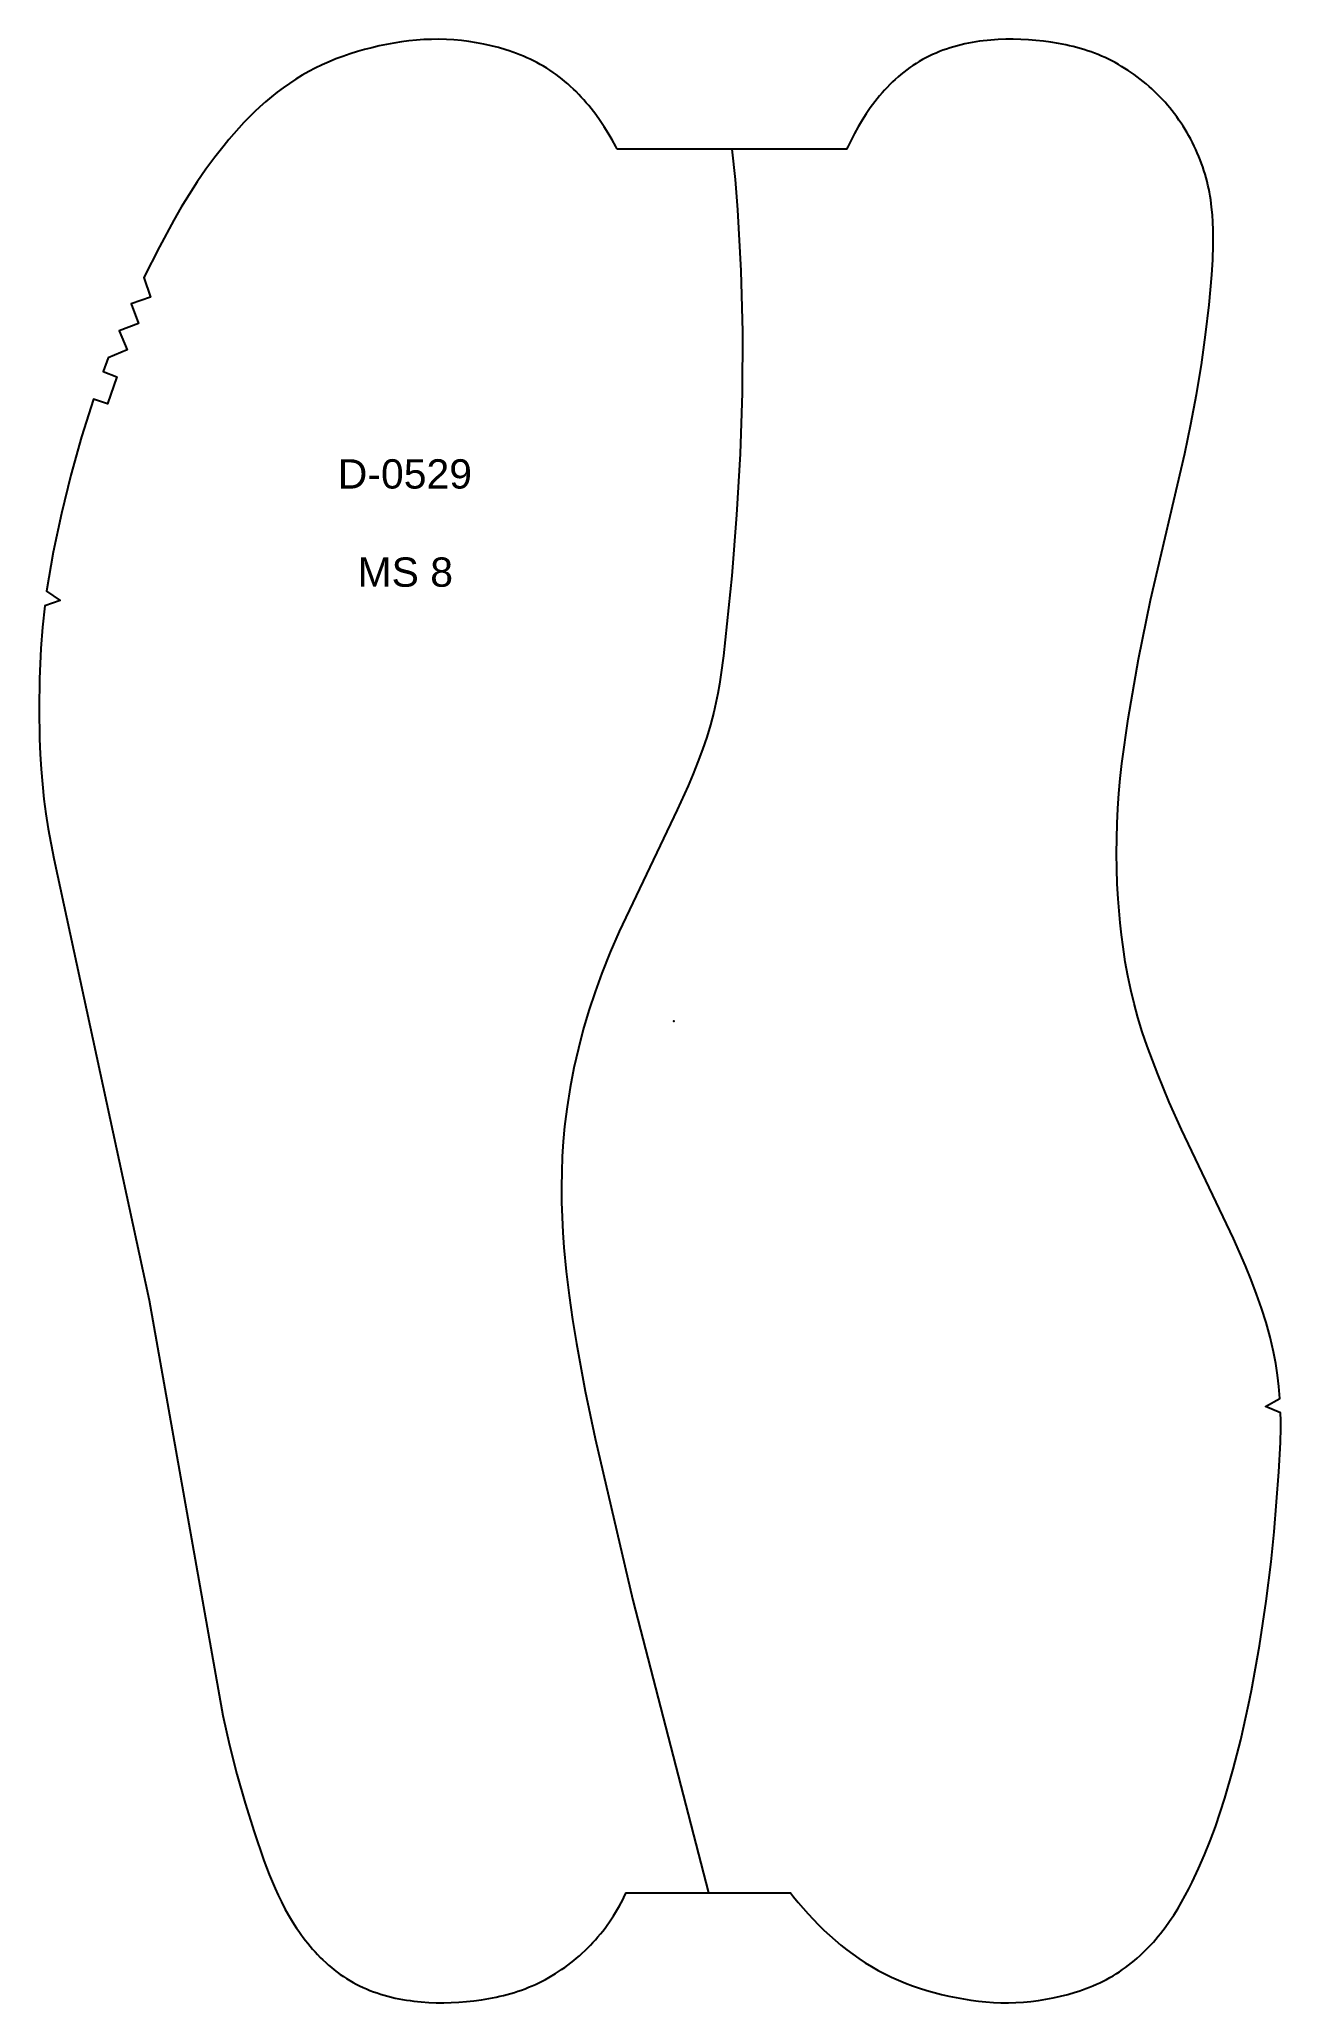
# Model space of a CAD drawing. Extents: x -397 to 4045, y -1309 to -990.
# Drawn here: x 3243 to 3412.4, y -1308.9 to -1041 of the extents above; entities that cross this region are included whole.
import ezdxf

# ---------------------------------------------------------------- set-up
doc = ezdxf.new("R2010")
doc.units = 0
doc.layers.add('DEFAULT', color=7, linetype='CONTINUOUS')
doc.styles.add('ARIAL_REGULAR', font='arial.ttf')

msp = doc.modelspace()

# ---------------------------------------------------------------- texts
at = {"layer": 'DEFAULT', "color": 1, "style": 'ARIAL_REGULAR'}
for s, p in [('D-0529', (3283.71, -1102.29)), ('MS 8', (3286.4, -1115.69))]:
    msp.add_text(s, height=4, dxfattribs=at).set_placement(p)

# ---------------------------------------------------------------- linework, layer by layer
at = {"layer": 'DEFAULT'}
msp.add_lwpolyline([(3321.86, -1055.97), (3321.66, -1055.59), (3321.16, -1054.69), (3320.64, -1053.8), (3320.09, -1052.93), (3319.52, -1052.08), (3318.92, -1051.24), (3318.61, -1050.83), (3318.3, -1050.43), (3317.97, -1050.03), (3317.64, -1049.63), (3317.3, -1049.25), (3316.95, -1048.87), (3316.6, -1048.49), (3316.24, -1048.12), (3315.87, -1047.76), (3315.49, -1047.41), (3315.11, -1047.07), (3314.72, -1046.74), (3314.32, -1046.41), (3313.92, -1046.09), (3313.51, -1045.78), (3313.09, -1045.49), (3312.67, -1045.2), (3312.24, -1044.92), (3311.8, -1044.66), (3311.36, -1044.4), (3310.9, -1044.16), (3310.45, -1043.92), (3309.99, -1043.7), (3309.52, -1043.49), (3309.05, -1043.28), (3308.57, -1043.09), (3308.1, -1042.9), (3307.61, -1042.72), (3307.12, -1042.56), (3306.63, -1042.4), (3305.64, -1042.11), (3304.65, -1041.85), (3303.64, -1041.63), (3302.63, -1041.44), (3301.61, -1041.28), (3300.59, -1041.15), (3299.57, -1041.06), (3298.54, -1041), (3297.52, -1040.97), (3296.49, -1040.98), (3295.47, -1041.02), (3294.44, -1041.09), (3293.42, -1041.19), (3292.4, -1041.32), (3291.38, -1041.48), (3290.37, -1041.67), (3289.37, -1041.88), (3288.36, -1042.12), (3287.37, -1042.37), (3286.38, -1042.66), (3285.39, -1042.96), (3284.42, -1043.3), (3283.46, -1043.66), (3282.51, -1044.04), (3281.57, -1044.46), (3280.64, -1044.91), (3279.74, -1045.39), (3278.84, -1045.89), (3277.97, -1046.43), (3277.11, -1047), (3276.27, -1047.59), (3275.44, -1048.2), (3274.64, -1048.84), (3273.85, -1049.5), (3273.08, -1050.19), (3272.33, -1050.89), (3271.6, -1051.61), (3270.88, -1052.35), (3270.18, -1053.1), (3269.5, -1053.87), (3268.83, -1054.65), (3268.18, -1055.45), (3266.91, -1057.07), (3265.7, -1058.72), (3264.53, -1060.42), (3263.41, -1062.14), (3262.35, -1063.9), (3261.32, -1065.68), (3259.36, -1069.3), (3257.22, -1073.49), (3258.16, -1076.15), (3255.5, -1077.1), (3256.5, -1079.74), (3253.88, -1080.75), (3254.96, -1083.35), (3252.37, -1084.46), (3251.66, -1086.33), (3253.54, -1087.02), (3252.25, -1090.74), (3250.35, -1090.11), (3248.71, -1095.25), (3247.26, -1100.45), (3245.98, -1105.7), (3244.87, -1110.99), (3243.95, -1116.31), (3245.81, -1117.55), (3243.7, -1118.29), (3243.41, -1121.21), (3243.19, -1124.13), (3243.01, -1128.24), (3242.95, -1132.35), (3243.01, -1136.46), (3243.09, -1138.52), (3243.21, -1140.57), (3243.38, -1142.62), (3243.6, -1144.66), (3243.87, -1146.7), (3244.19, -1148.73), (3244.94, -1152.77), (3257.95, -1213.07), (3268.03, -1269.75), (3268.91, -1273.77), (3269.93, -1277.75), (3271.07, -1281.7), (3272.31, -1285.62), (3273.63, -1289.52), (3274.36, -1291.44), (3274.75, -1292.39), (3275.15, -1293.33), (3275.58, -1294.27), (3276.03, -1295.19), (3276.5, -1296.11), (3277, -1297.01), (3277.53, -1297.89), (3278.08, -1298.75), (3278.37, -1299.18), (3278.67, -1299.6), (3278.97, -1300.02), (3279.28, -1300.43), (3279.6, -1300.83), (3279.93, -1301.23), (3280.26, -1301.62), (3280.61, -1302), (3280.96, -1302.38), (3281.32, -1302.75), (3281.69, -1303.11), (3282.06, -1303.46), (3282.44, -1303.8), (3282.84, -1304.14), (3283.23, -1304.46), (3283.64, -1304.77), (3284.05, -1305.08), (3284.48, -1305.37), (3284.91, -1305.65), (3285.34, -1305.91), (3285.79, -1306.17), (3286.24, -1306.41), (3286.69, -1306.64), (3287.16, -1306.86), (3287.63, -1307.06), (3288.1, -1307.26), (3288.58, -1307.44), (3289.07, -1307.61), (3289.56, -1307.77), (3290.05, -1307.92), (3290.55, -1308.06), (3291.05, -1308.18), (3291.55, -1308.3), (3292.05, -1308.41), (3292.56, -1308.5), (3293.07, -1308.59), (3293.58, -1308.66), (3294.09, -1308.73), (3294.6, -1308.79), (3295.11, -1308.84), (3296.13, -1308.9), (3297.16, -1308.94), (3298.19, -1308.94), (3299.21, -1308.91), (3300.24, -1308.86), (3301.27, -1308.78), (3302.29, -1308.67), (3303.32, -1308.53), (3304.33, -1308.37), (3305.34, -1308.17), (3305.84, -1308.06), (3306.34, -1307.95), (3306.84, -1307.82), (3307.33, -1307.68), (3307.83, -1307.53), (3308.31, -1307.38), (3308.8, -1307.21), (3309.28, -1307.03), (3309.76, -1306.84), (3310.23, -1306.64), (3310.7, -1306.44), (3311.16, -1306.22), (3311.62, -1305.99), (3312.08, -1305.75), (3312.53, -1305.5), (3312.97, -1305.24), (3313.41, -1304.97), (3313.84, -1304.7), (3314.27, -1304.41), (3314.69, -1304.12), (3315.11, -1303.81), (3315.52, -1303.5), (3315.92, -1303.18), (3316.32, -1302.85), (3316.71, -1302.52), (3317.09, -1302.17), (3317.46, -1301.82), (3317.83, -1301.46), (3318.19, -1301.09), (3318.54, -1300.72), (3318.89, -1300.34), (3319.23, -1299.95), (3319.56, -1299.56), (3319.88, -1299.16), (3320.19, -1298.75), (3320.5, -1298.34), (3320.8, -1297.92), (3321.09, -1297.49), (3321.37, -1297.06), (3321.64, -1296.63), (3321.9, -1296.19), (3322.16, -1295.74), (3322.41, -1295.29), (3322.65, -1294.83), (3322.87, -1294.37), (3323.08, -1293.94), (3345.52, -1293.94), (3345.93, -1294.47), (3346.58, -1295.26), (3347.25, -1296.04), (3347.93, -1296.81), (3348.63, -1297.56), (3349.35, -1298.3), (3350.08, -1299.02), (3350.83, -1299.73), (3351.6, -1300.41), (3352.38, -1301.07), (3353.19, -1301.71), (3354.01, -1302.33), (3354.86, -1302.92), (3355.72, -1303.48), (3356.59, -1304.02), (3357.49, -1304.53), (3358.39, -1305), (3359.32, -1305.45), (3360.26, -1305.87), (3361.21, -1306.26), (3362.17, -1306.62), (3363.14, -1306.95), (3364.12, -1307.26), (3365.11, -1307.54), (3366.11, -1307.8), (3367.11, -1308.03), (3368.12, -1308.24), (3369.13, -1308.43), (3370.15, -1308.59), (3371.17, -1308.72), (3372.19, -1308.83), (3373.21, -1308.9), (3374.24, -1308.94), (3375.27, -1308.94), (3376.29, -1308.91), (3377.32, -1308.85), (3378.34, -1308.76), (3379.36, -1308.63), (3380.38, -1308.47), (3381.39, -1308.28), (3382.39, -1308.06), (3383.39, -1307.8), (3384.38, -1307.51), (3384.87, -1307.35), (3385.36, -1307.19), (3385.84, -1307.01), (3386.32, -1306.83), (3386.8, -1306.63), (3387.27, -1306.43), (3387.74, -1306.21), (3388.2, -1305.99), (3388.65, -1305.75), (3389.1, -1305.51), (3389.55, -1305.25), (3389.99, -1304.99), (3390.42, -1304.71), (3390.84, -1304.42), (3391.26, -1304.13), (3391.67, -1303.82), (3392.07, -1303.5), (3392.47, -1303.18), (3392.86, -1302.84), (3393.24, -1302.5), (3393.62, -1302.15), (3393.99, -1301.79), (3394.35, -1301.42), (3394.7, -1301.05), (3395.05, -1300.67), (3395.39, -1300.28), (3395.72, -1299.88), (3396.04, -1299.48), (3396.36, -1299.08), (3396.67, -1298.67), (3397.27, -1297.83), (3397.84, -1296.98), (3398.39, -1296.11), (3398.91, -1295.22), (3399.41, -1294.33), (3399.89, -1293.42), (3400.35, -1292.5), (3401.23, -1290.64), (3402.05, -1288.75), (3402.81, -1286.84), (3403.52, -1284.92), (3404.19, -1282.97), (3404.82, -1281.01), (3405.96, -1277.06), (3406.98, -1273.08), (3408.04, -1268.29), (3408.44, -1266.31), (3409.53, -1260.23), (3410.45, -1254.12), (3411.13, -1248.77), (3411.56, -1244.68), (3412.2, -1236.48), (3412.4, -1232.47), (3412.44, -1230.46), (3412.44, -1229.46), (3412.42, -1228.45), (3410.38, -1227.55), (3412.32, -1226.46), (3412.18, -1224.86), (3411.99, -1223.27), (3411.75, -1221.68), (3411.45, -1220.11), (3411.23, -1219.1), (3410.99, -1218.1), (3410.72, -1217.11), (3410.44, -1216.12), (3409.82, -1214.16), (3409.14, -1212.22), (3408.41, -1210.3), (3407.63, -1208.39), (3405.99, -1204.63), (3398.91, -1189.78), (3397.23, -1186.03), (3395.66, -1182.22), (3394.92, -1180.31), (3394.21, -1178.38), (3393.54, -1176.43), (3392.94, -1174.47), (3392.42, -1172.59), (3391.96, -1170.69), (3391.56, -1168.78), (3391.22, -1166.86), (3390.91, -1164.85), (3390.69, -1163.21), (3390.51, -1161.57), (3390.36, -1159.92), (3390.24, -1158.27), (3390.13, -1156.22), (3390.07, -1154.17), (3390.04, -1152.11), (3390.05, -1150.05), (3390.11, -1148), (3390.2, -1145.94), (3390.34, -1143.89), (3390.52, -1141.85), (3390.75, -1139.8), (3391.62, -1133.7), (3393, -1125.59), (3394.66, -1117.53), (3399.34, -1097.51), (3400.18, -1093.49), (3400.94, -1089.45), (3401.61, -1085.39), (3402.19, -1081.32), (3402.67, -1077.23), (3403.04, -1073.14), (3403.16, -1071.09), (3403.22, -1069.03), (3403.23, -1068), (3403.21, -1066.97), (3403.17, -1065.94), (3403.11, -1064.91), (3403.01, -1063.89), (3402.88, -1062.87), (3402.8, -1062.37), (3402.71, -1061.86), (3402.61, -1061.36), (3402.5, -1060.86), (3402.38, -1060.36), (3402.25, -1059.86), (3402.11, -1059.37), (3401.96, -1058.88), (3401.8, -1058.39), (3401.63, -1057.91), (3401.45, -1057.43), (3401.25, -1056.95), (3401.05, -1056.48), (3400.84, -1056.01), (3400.62, -1055.54), (3400.39, -1055.08), (3400.16, -1054.62), (3399.91, -1054.17), (3399.65, -1053.73), (3399.39, -1053.28), (3399.12, -1052.85), (3398.83, -1052.42), (3398.54, -1051.99), (3398.25, -1051.57), (3397.94, -1051.16), (3397.63, -1050.75), (3397.31, -1050.35), (3396.98, -1049.96), (3396.64, -1049.57), (3396.29, -1049.19), (3395.94, -1048.82), (3395.58, -1048.45), (3395.21, -1048.09), (3394.84, -1047.74), (3394.46, -1047.4), (3394.07, -1047.06), (3393.67, -1046.73), (3393.27, -1046.41), (3392.86, -1046.1), (3392.44, -1045.8), (3392.02, -1045.5), (3391.59, -1045.22), (3391.16, -1044.94), (3390.72, -1044.67), (3390.28, -1044.41), (3389.83, -1044.16), (3389.37, -1043.93), (3388.91, -1043.7), (3388.45, -1043.48), (3387.98, -1043.27), (3387.5, -1043.07), (3387.03, -1042.88), (3386.55, -1042.7), (3386.06, -1042.54), (3385.57, -1042.38), (3385.08, -1042.23), (3384.59, -1042.1), (3384.09, -1041.97), (3383.59, -1041.85), (3383.09, -1041.74), (3382.08, -1041.54), (3381.06, -1041.38), (3380.04, -1041.24), (3379.02, -1041.14), (3377.99, -1041.05), (3376.96, -1041), (3375.93, -1040.97), (3374.91, -1040.97), (3373.88, -1041.01), (3372.86, -1041.08), (3372.34, -1041.12), (3371.83, -1041.18), (3371.32, -1041.25), (3370.82, -1041.32), (3370.31, -1041.41), (3369.8, -1041.51), (3369.3, -1041.61), (3368.8, -1041.73), (3368.3, -1041.86), (3367.8, -1041.99), (3367.31, -1042.14), (3366.82, -1042.3), (3366.33, -1042.47), (3365.85, -1042.66), (3365.38, -1042.85), (3364.91, -1043.06), (3364.44, -1043.27), (3363.99, -1043.5), (3363.53, -1043.74), (3363.09, -1044), (3362.65, -1044.27), (3362.23, -1044.55), (3361.8, -1044.84), (3361.39, -1045.14), (3360.98, -1045.45), (3360.58, -1045.77), (3360.19, -1046.11), (3359.81, -1046.45), (3359.43, -1046.8), (3359.07, -1047.16), (3358.71, -1047.53), (3358.36, -1047.91), (3358.01, -1048.29), (3357.68, -1048.69), (3357.35, -1049.08), (3357.03, -1049.49), (3356.72, -1049.9), (3356.41, -1050.31), (3356.12, -1050.73), (3355.83, -1051.16), (3355.28, -1052.02), (3354.75, -1052.91), (3354.25, -1053.81), (3353.78, -1054.72), (3353.33, -1055.64), (3353.18, -1055.97)], close=True, dxfattribs=at)
msp.add_lwpolyline([(3337.52, -1055.97), (3337.94, -1060.11), (3338.27, -1064.25), (3338.74, -1072.56), (3338.95, -1080.88), (3338.9, -1089.21), (3338.63, -1097.54), (3338.16, -1105.87), (3337.49, -1114.2), (3336.36, -1125.11), (3336.01, -1127.7), (3335.81, -1128.99), (3335.58, -1130.27), (3335.33, -1131.55), (3335.04, -1132.82), (3334.82, -1133.67), (3334.59, -1134.53), (3334.07, -1136.22), (3333.5, -1137.9), (3332.88, -1139.57), (3332.22, -1141.22), (3331.52, -1142.86), (3330.06, -1146.12), (3322.12, -1162.76), (3320.91, -1165.58), (3319.77, -1168.43), (3318.85, -1170.96), (3318, -1173.52), (3317.23, -1176.11), (3316.55, -1178.72), (3315.95, -1181.36), (3315.43, -1184.01), (3315.01, -1186.67), (3314.83, -1188.01), (3314.68, -1189.35), (3314.49, -1191.41), (3314.36, -1193.47), (3314.28, -1195.54), (3314.25, -1197.6), (3314.27, -1199.67), (3314.33, -1201.74), (3314.44, -1203.8), (3314.58, -1205.86), (3314.89, -1209.15), (3315.28, -1212.44), (3315.75, -1215.71), (3316.28, -1218.97), (3317.5, -1225.47), (3318.86, -1231.95), (3323.97, -1254), (3334.3, -1293.94)], dxfattribs=at)
at = {"layer": 'DEFAULT', "color": 4}
msp.add_point((3329.58, -1174.96), dxfattribs=at)

msp.set_redraw_order([(e.dxf.handle, doc.entitydb.next_handle()) for e in msp.query("TEXT MTEXT ATTDEF DIMENSION ARC_DIMENSION")])  # texts and dimensions are drawn at this point

doc.saveas('drawing.dxf')
